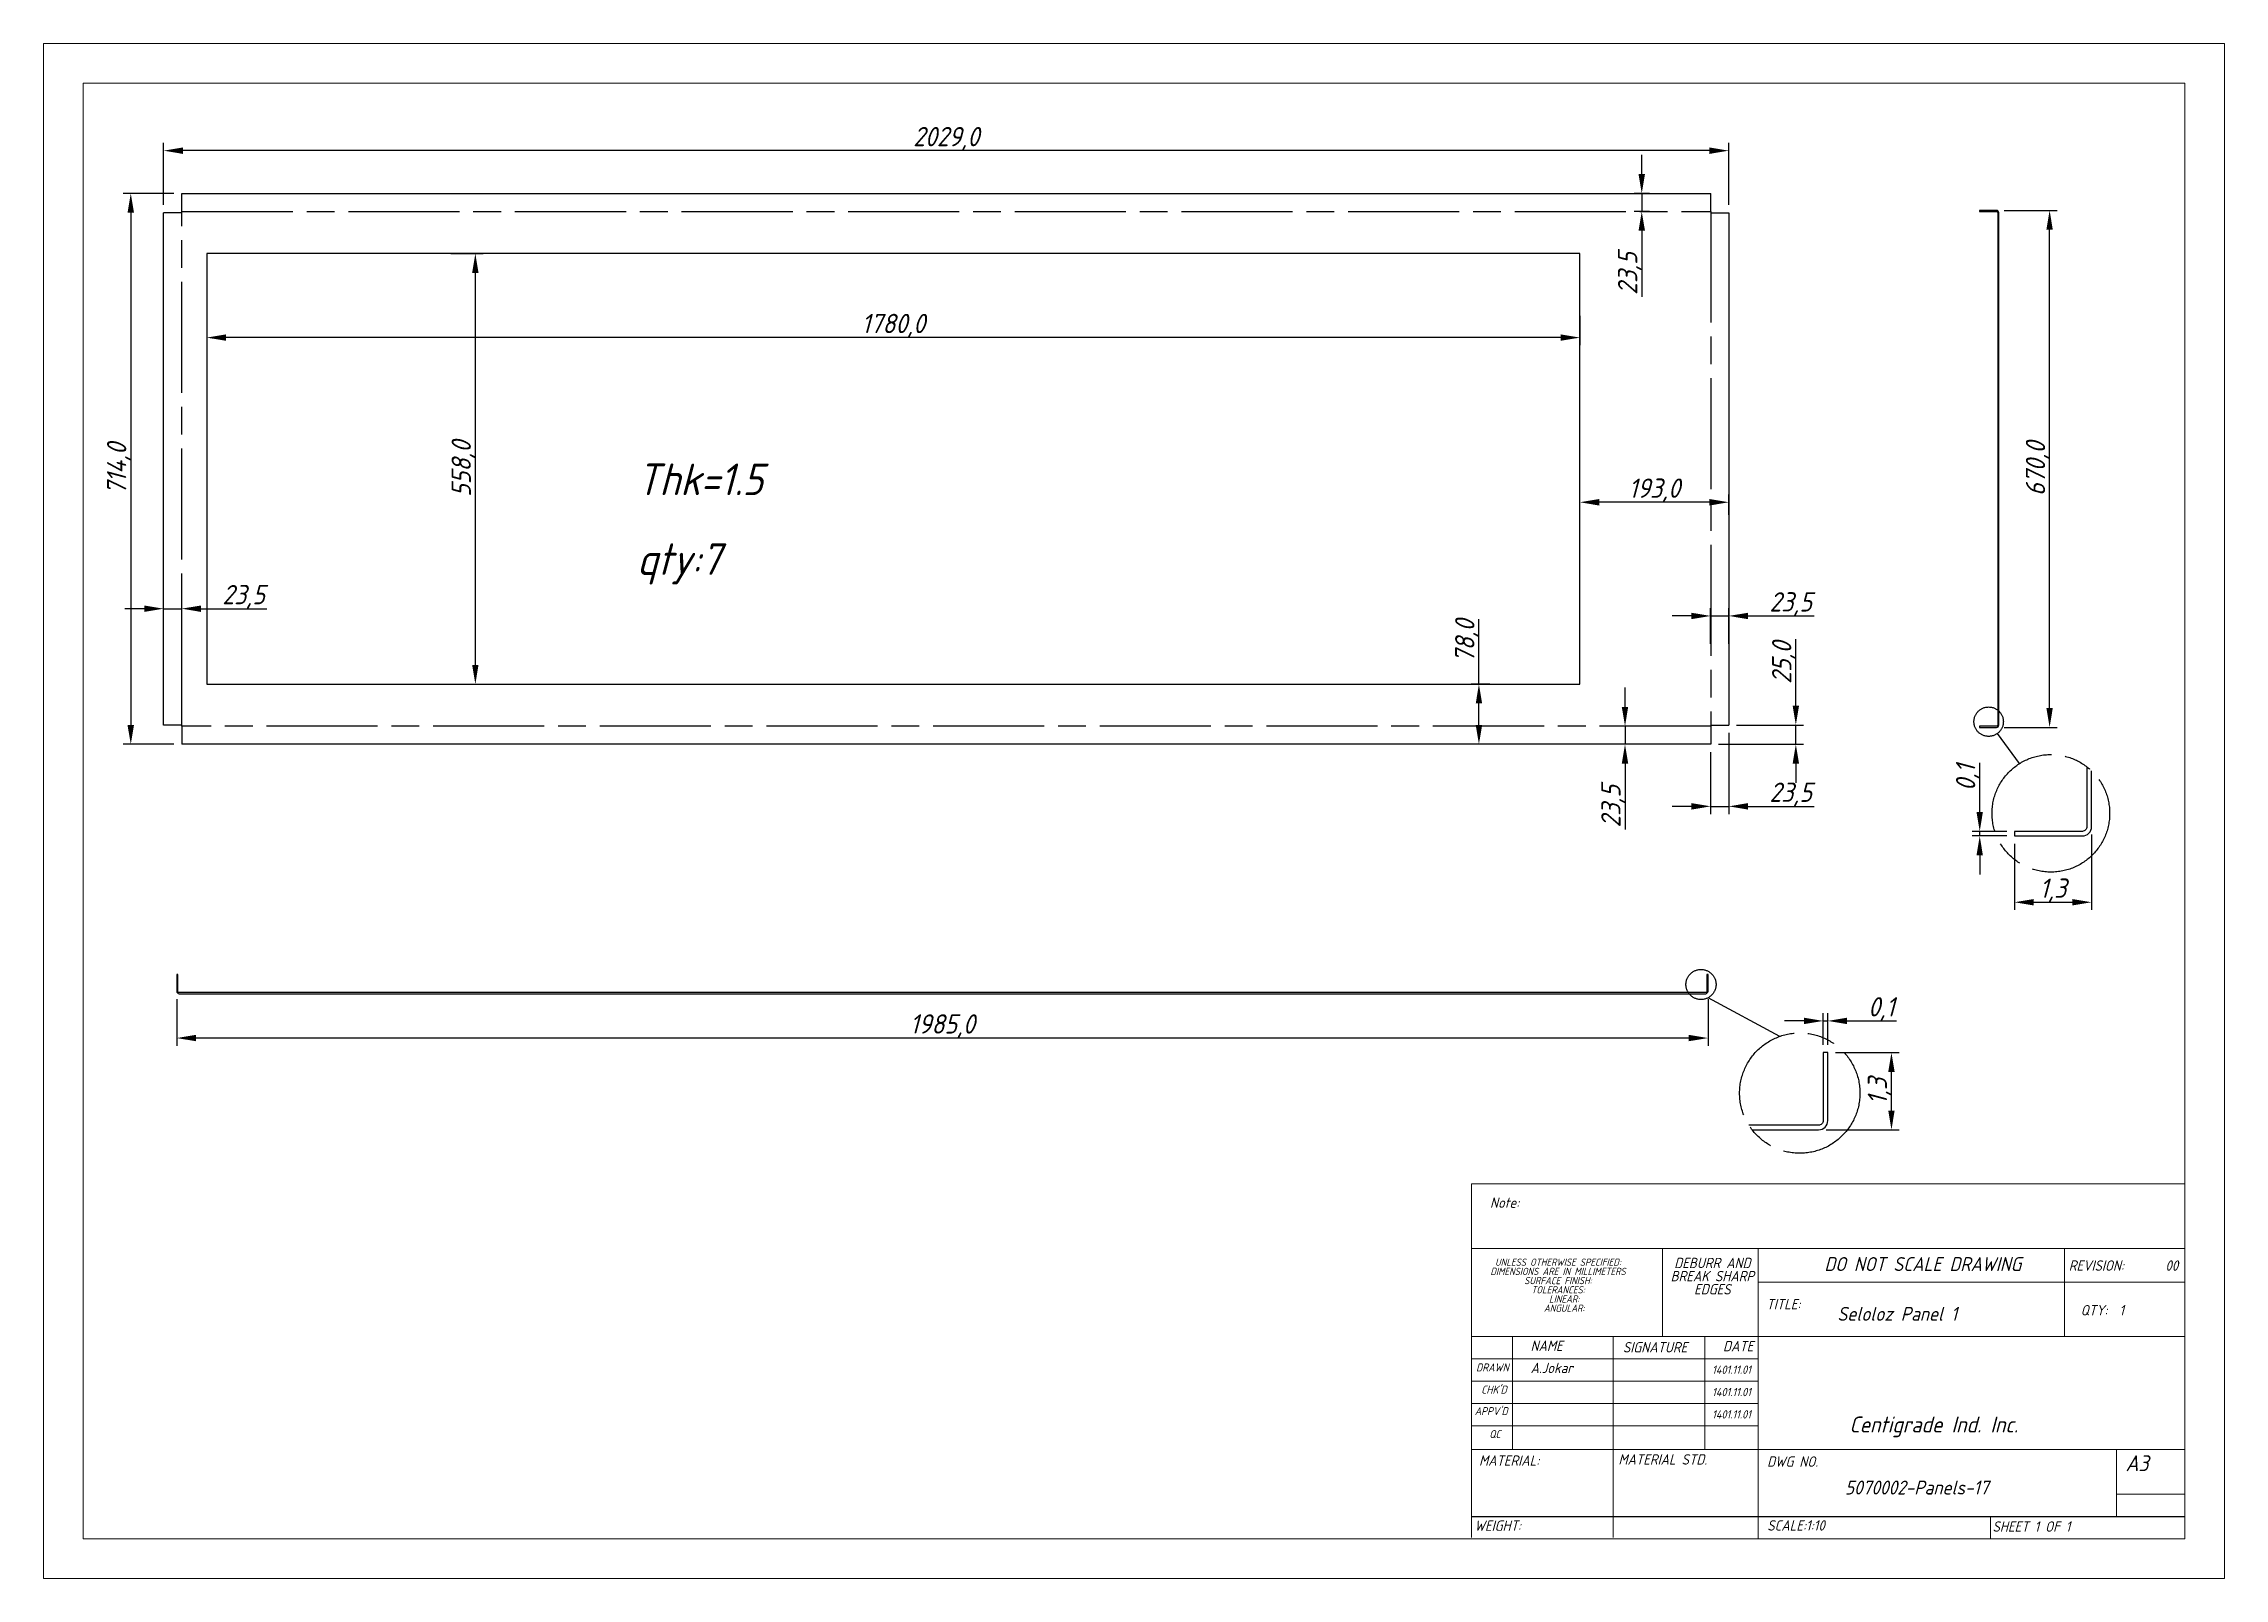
# Model space of a CAD drawing. Header units: inches. Extents: x 18597 to 101525, y -10106 to 51.
# Drawn here: x 18597 to 21424, y -4690 to -2701 of the extents above; entities that cross this region are included whole.
import ezdxf

# ---------------------------------------------------------------- set-up
doc = ezdxf.new("R2010")
doc.units = ezdxf.units.IN
doc.header["$LTSCALE"] = 6
doc.header["$MEASUREMENT"] = 0
doc.linetypes.add('ACAD_ISO08W100', pattern=[36, 24, -3, 6, -3])
doc.linetypes.add('SLD-Solid', pattern=[0])
doc.styles.add('GENISO', font='geniso.shx', dxfattribs={"oblique": 15})
doc.dimstyles.new('Scale', dxfattribs={"dimscale": 10, "dimtxt": 2.5, "dimasz": 2.5, "dimexe": 1, "dimexo": 1, "dimgap": 0.1, "dimtad": 1, "dimdec": 1, "dimzin": 0, "dimtxsty": 'GENISO', "dimcen": 2.5, "dimclrd": 1, "dimclre": 1, "dimclrt": 256, "dimadec": 0, "dimazin": 0, "dimtfac": 1, "dimtdec": 1, "dimtmove": 0, "dimatfit": 3, "dimfxl": 1, "dimtzin": 0, "dimlwd": -1, "dimlwe": -1, "dimarcsym": 0})
doc.dimstyles.new('Scale 4', dxfattribs={"dimscale": 10, "dimtxt": 2.5, "dimasz": 2.5, "dimexe": 1, "dimexo": 1, "dimgap": 0.1, "dimtad": 1, "dimdec": 1, "dimlfac": 0.0125, "dimzin": 0, "dimtxsty": 'GENISO', "dimcen": 2.5, "dimclrd": 1, "dimclre": 1, "dimclrt": 256, "dimadec": 0, "dimazin": 0, "dimtfac": 1, "dimtdec": 1, "dimtmove": 0, "dimatfit": 3, "dimfxl": 1, "dimtzin": 0, "dimlwd": -1, "dimlwe": -1, "dimarcsym": 0})

msp = doc.modelspace()

# ---------------------------------------------------------------- texts
at = {"style": 'GENISO', "oblique": 15}
for s, p in [('Thk=1.5', (19365.99, -3285.88)), ('qty:7', (19365.99, -3389.2))]:
    msp.add_text(s, height=40.989, dxfattribs=at).set_placement(p)
at = {"attachment_point": 5, "style": 'GENISO'}
for s, insert, char_height in [('Note:', (20490.91, -4202.82), 13.43), ('DIMENSIONS ARE IN MILLIMETERS', (20560.13, -4291.9), 9.4012), ('UNLESS OTHERWISE SPECIFIED:', (20560.13, -4279.98), 9.4012), ('BREAK SHARP', (20760.18, -4298.03), 13.4303), ('DEBURR AND', (20760.18, -4281), 13.43), ('DO NOT SCALE DRAWING', (21033.03, -4282.41), 18.0793), ('REVISION:       00', (21293.13, -4284.33), 13.4303), ('SURFACE FINISH:', (20560.13, -4303.82), 9.4012), ('TOLERANCES:', (20560.13, -4315.74), 9.4012), ('LINEAR:', (20568.18, -4327.66), 9.401), ('EDGES', (20760.18, -4315.06), 13.43), ('ANGULAR:', (20568.18, -4339.58), 9.401), ('TITLE:', (20852.35, -4334.3), 13.43), ('Seloloz Panel 1', (20999.89, -4346.89), 18.0793), ('QTY:  1', (21265.73, -4342.22), 13.43), ('NAME', (20545.37, -4388.31), 13.43), ('SIGNATURE', (20685.98, -4390.23), 13.43), ('DATE', (20793.69, -4388.74), 13.43), ('DRAWN', (20475.11, -4416.36), 10.331), ("CHK'D", (20477.13, -4445.12), 10.331), ('A.Jokar', (20551.95, -4417.05), 13.43), ('1401.11.01', (20785.01, -4419.33), 10.744), ("APPV'D", (20473.47, -4473.02), 10.331), ('1401.11.01', (20785.01, -4448.28), 10.744), ('1401.11.01', (20785.01, -4477.23), 10.744), ('Centigrade Ind. Inc.', (21047.16, -4493.44), 20.6621), ('QC', (20478.39, -4502.66), 10.331), ('MATERIAL:', (20496.79, -4537.11), 13.43), ('MATERIAL STD.', (20695.88, -4535.58), 13.4303), ('DWG NO.', (20864.18, -4538.39), 13.43), ('A3', (21310.68, -4540.53), 20.662), ('5070002-Panels-17', (21025.14, -4572.03), 18.0793), ('WEIGHT:', (20482.02, -4621.45), 13.43), ('SCALE:1:10', (20868.63, -4621.14), 13.43), ('SHEET 1 OF 1', (21173.83, -4622.57), 13.4303)]:
    msp.add_mtext(s, dxfattribs=dict(at, insert=insert, char_height=char_height))

# ---------------------------------------------------------------- blocks, each defined once
blk = doc.blocks.new('*D310')
at = {"color": 1, "transparency": 16777216}
for p, q in [((20919.9, -4008.4), (21002.4, -4008.4)), ((20992.4, -4083.4), (20992.4, -4033.4)), ((20907.9, -4108.4), (21002.4, -4108.4))]:
    blk.add_line(p, q, dxfattribs=at)
for points in [[(20988.2, -4033.4), (20996.5, -4033.4), (20992.4, -4008.4)], [(20988.2, -4083.4), (20996.5, -4083.4), (20992.4, -4108.4)]]:
    blk.add_solid(points, dxfattribs=at)
at = {"layer": 'Defpoints', "color": 0, "transparency": 16777216}
for p in [(20909.9, -4008.4), (20992.4, -4008.4), (20897.9, -4108.4)]:
    blk.add_point(p, dxfattribs=at)
at = {"transparency": 16777216, "insert": (20977, -4058.4), "char_height": 25, "attachment_point": 5, "rotation": 90, "style": 'GENISO'}
blk.add_mtext('1,3', dxfattribs=at)
blk = doc.blocks.new('*D311')
at = {"color": 1, "transparency": 16777216}
for p, q in [((21251.8, -3725.6), (21251.8, -3823.5)), ((21151.8, -3737.6), (21151.8, -3823.5)), ((21176.8, -3813.5), (21226.8, -3813.5))]:
    blk.add_line(p, q, dxfattribs=at)
for points in [[(21176.8, -3809.3), (21176.8, -3817.6), (21151.8, -3813.5)], [(21226.8, -3809.3), (21226.8, -3817.6), (21251.8, -3813.5)]]:
    blk.add_solid(points, dxfattribs=at)
at = {"layer": 'Defpoints', "color": 0, "transparency": 16777216}
for p in [(21151.8, -3727.6), (21251.8, -3715.6), (21251.8, -3813.5)]:
    blk.add_point(p, dxfattribs=at)
at = {"transparency": 16777216, "insert": (21201.8, -3798.1), "char_height": 25, "attachment_point": 5, "style": 'GENISO'}
blk.add_mtext('1,3', dxfattribs=at)
blk = doc.blocks.new('*D312')
at = {"color": 1, "transparency": 16777216}
for p, q in [((21106.8, -3696.6), (21106.8, -3632.6)), ((21141.8, -3721.6), (21096.8, -3721.6)), ((21141.8, -3727.6), (21096.8, -3727.6)), ((21106.8, -3727.6), (21106.8, -3721.6)), ((21106.8, -3752.6), (21106.8, -3777.6))]:
    blk.add_line(p, q, dxfattribs=at)
for points in [[(21102.6, -3696.6), (21110.9, -3696.6), (21106.8, -3721.6)], [(21102.6, -3752.6), (21110.9, -3752.6), (21106.8, -3727.6)]]:
    blk.add_solid(points, dxfattribs=at)
at = {"layer": 'Defpoints', "color": 0, "transparency": 16777216}
for p in [(21106.8, -3721.6), (21151.8, -3721.6), (21151.8, -3727.6)]:
    blk.add_point(p, dxfattribs=at)
at = {"transparency": 16777216, "insert": (21091.4, -3652.1), "char_height": 25, "attachment_point": 5, "rotation": 90, "style": 'GENISO'}
blk.add_mtext('0,1', dxfattribs=at)
blk = doc.blocks.new('*D313')
at = {"color": 1, "transparency": 16777216}
for p, q in [((20903.9, -3998.4), (20903.9, -3957.3)), ((20909.9, -3998.4), (20909.9, -3957.3)), ((20878.9, -3967.3), (20853.9, -3967.3)), ((20903.9, -3967.3), (20909.9, -3967.3)), ((20934.9, -3967.3), (20998.8, -3967.3))]:
    blk.add_line(p, q, dxfattribs=at)
for points in [[(20878.9, -3963.1), (20878.9, -3971.4), (20903.9, -3967.3)], [(20934.9, -3963.1), (20934.9, -3971.4), (20909.9, -3967.3)]]:
    blk.add_solid(points, dxfattribs=at)
at = {"layer": 'Defpoints', "color": 0, "transparency": 16777216}
for p in [(20909.9, -3967.3), (20903.9, -4008.4), (20909.9, -4008.4)]:
    blk.add_point(p, dxfattribs=at)
at = {"transparency": 16777216, "insert": (20979.3, -3951.9), "char_height": 25, "attachment_point": 5, "style": 'GENISO'}
blk.add_mtext('0,1', dxfattribs=at)
blk = doc.blocks.new('*D314')
at = {"color": 1, "transparency": 16777216}
for p, q in [((18752.5, -2909.8), (18752.5, -2829.4)), ((20756.5, -2839.4), (18777.5, -2839.4)), ((20781.5, -2909.8), (20781.5, -2829.4))]:
    blk.add_line(p, q, dxfattribs=at)
for points in [[(18777.5, -2835.3), (18777.5, -2843.6), (18752.5, -2839.4)], [(20756.5, -2835.3), (20756.5, -2843.6), (20781.5, -2839.4)]]:
    blk.add_solid(points, dxfattribs=at)
at = {"layer": 'Defpoints', "color": 0, "transparency": 16777216}
for p in [(18752.5, -2839.4), (18752.5, -2919.8), (20781.5, -2919.8)]:
    blk.add_point(p, dxfattribs=at)
at = {"transparency": 16777216, "insert": (19767, -2824.1), "char_height": 25, "attachment_point": 5, "style": 'GENISO'}
blk.add_mtext('2029,0', dxfattribs=at)
blk = doc.blocks.new('*D315')
at = {"color": 1, "transparency": 16777216}
for p, q in [((18766, -2894.8), (18700, -2894.8)), ((18710, -2919.8), (18710, -3583.8)), ((18766, -3608.8), (18700, -3608.8))]:
    blk.add_line(p, q, dxfattribs=at)
for points in [[(18705.8, -2919.8), (18714.2, -2919.8), (18710, -2894.8)], [(18705.8, -3583.8), (18714.2, -3583.8), (18710, -3608.8)]]:
    blk.add_solid(points, dxfattribs=at)
at = {"layer": 'Defpoints', "color": 0, "transparency": 16777216}
for p in [(18776, -2894.8), (18710, -3608.8), (18776, -3608.8)]:
    blk.add_point(p, dxfattribs=at)
at = {"transparency": 16777216, "insert": (18694.6, -3251.8), "char_height": 25, "attachment_point": 5, "rotation": 90, "style": 'GENISO'}
blk.add_mtext('714,0', dxfattribs=at)
blk = doc.blocks.new('*D316')
at = {"color": 1, "transparency": 16777216}
for p, q in [((19125, -2972.8), (19166.7, -2972.8)), ((19156.7, -3505.8), (19156.7, -2997.8)), ((19125, -3530.8), (19166.7, -3530.8))]:
    blk.add_line(p, q, dxfattribs=at)
for points in [[(19152.5, -2997.8), (19160.8, -2997.8), (19156.7, -2972.8)], [(19152.5, -3505.8), (19160.8, -3505.8), (19156.7, -3530.8)]]:
    blk.add_solid(points, dxfattribs=at)
at = {"layer": 'Defpoints', "color": 0, "transparency": 16777216}
for p in [(19115, -2972.8), (19156.7, -2972.8), (19115, -3530.8)]:
    blk.add_point(p, dxfattribs=at)
at = {"transparency": 16777216, "insert": (19141.3, -3251.8), "char_height": 25, "attachment_point": 5, "rotation": 90, "style": 'GENISO'}
blk.add_mtext('558,0', dxfattribs=at)
blk = doc.blocks.new('*D317')
at = {"color": 1, "transparency": 16777216}
for p, q in [((18808.5, -3053.6), (18808.5, -3091.7)), ((20588.5, -3053.6), (20588.5, -3091.7)), ((20563.5, -3081.7), (18833.5, -3081.7))]:
    blk.add_line(p, q, dxfattribs=at)
for points in [[(18833.5, -3077.5), (18833.5, -3085.8), (18808.5, -3081.7)], [(20563.5, -3077.5), (20563.5, -3085.8), (20588.5, -3081.7)]]:
    blk.add_solid(points, dxfattribs=at)
at = {"layer": 'Defpoints', "color": 0, "transparency": 16777216}
for p in [(18808.5, -3043.6), (20588.5, -3043.6), (18808.5, -3081.7)]:
    blk.add_point(p, dxfattribs=at)
at = {"transparency": 16777216, "insert": (19698.5, -3066.3), "char_height": 25, "attachment_point": 5, "style": 'GENISO'}
blk.add_mtext('1780,0', dxfattribs=at)
blk = doc.blocks.new('*D318')
at = {"color": 1, "transparency": 16777216}
for p, q in [((20647, -3560.3), (20647, -3535.3)), ((20675.1, -3585.3), (20637, -3585.3)), ((20647, -3585.3), (20647, -3608.8)), ((20675.1, -3608.8), (20637, -3608.8)), ((20647, -3633.8), (20647, -3719.3))]:
    blk.add_line(p, q, dxfattribs=at)
for points in [[(20642.8, -3560.3), (20651.1, -3560.3), (20647, -3585.3)], [(20642.8, -3633.8), (20651.1, -3633.8), (20647, -3608.8)]]:
    blk.add_solid(points, dxfattribs=at)
at = {"layer": 'Defpoints', "color": 0, "transparency": 16777216}
for p in [(20685.1, -3585.3), (20647, -3608.8), (20685.1, -3608.8)]:
    blk.add_point(p, dxfattribs=at)
at = {"transparency": 16777216, "insert": (20631.6, -3689.1), "char_height": 25, "attachment_point": 5, "rotation": 90, "style": 'GENISO'}
blk.add_mtext('23,5', dxfattribs=at)
blk = doc.blocks.new('*D319')
at = {"color": 1, "transparency": 16777216}
for p, q in [((20733, -3442.4), (20708, -3442.4)), ((20758, -3478.7), (20758, -3432.4)), ((20758, -3442.4), (20781.5, -3442.4)), ((20781.5, -3478.7), (20781.5, -3432.4)), ((20806.5, -3442.4), (20892.1, -3442.4))]:
    blk.add_line(p, q, dxfattribs=at)
for points in [[(20733, -3438.3), (20733, -3446.6), (20758, -3442.4)], [(20806.5, -3438.3), (20806.5, -3446.6), (20781.5, -3442.4)]]:
    blk.add_solid(points, dxfattribs=at)
at = {"layer": 'Defpoints', "color": 0, "transparency": 16777216}
for p in [(20781.5, -3442.4), (20758, -3488.7), (20781.5, -3488.7)]:
    blk.add_point(p, dxfattribs=at)
at = {"transparency": 16777216, "insert": (20861.8, -3427.1), "char_height": 25, "attachment_point": 5, "style": 'GENISO'}
blk.add_mtext('23,5', dxfattribs=at)
blk = doc.blocks.new('*D320')
at = {"color": 1, "transparency": 16777216}
for p, q in [((20457.6, -3530.8), (20457.6, -3446.8)), ((20471.7, -3530.8), (20447.6, -3530.8)), ((20457.6, -3583.8), (20457.6, -3555.8)), ((20480.4, -3608.8), (20447.6, -3608.8))]:
    blk.add_line(p, q, dxfattribs=at)
for points in [[(20453.5, -3555.8), (20461.8, -3555.8), (20457.6, -3530.8)], [(20453.5, -3583.8), (20461.8, -3583.8), (20457.6, -3608.8)]]:
    blk.add_solid(points, dxfattribs=at)
at = {"layer": 'Defpoints', "color": 0, "transparency": 16777216}
for p in [(20457.6, -3530.8), (20481.7, -3530.8), (20490.4, -3608.8)]:
    blk.add_point(p, dxfattribs=at)
at = {"transparency": 16777216, "insert": (20442.2, -3475), "char_height": 25, "attachment_point": 5, "rotation": 90, "style": 'GENISO'}
blk.add_mtext('78,0', dxfattribs=at)
blk = doc.blocks.new('*D321')
at = {"color": 1, "transparency": 16777216}
for p, q in [((20588.5, -3311.5), (20588.5, -3285.1)), ((20756.5, -3295.1), (20613.5, -3295.1)), ((20781.5, -3311.5), (20781.5, -3285.1))]:
    blk.add_line(p, q, dxfattribs=at)
for points in [[(20613.5, -3290.9), (20613.5, -3299.3), (20588.5, -3295.1)], [(20756.5, -3290.9), (20756.5, -3299.3), (20781.5, -3295.1)]]:
    blk.add_solid(points, dxfattribs=at)
at = {"layer": 'Defpoints', "color": 0, "transparency": 16777216}
for p in [(20588.5, -3295.1), (20588.5, -3321.5), (20781.5, -3321.5)]:
    blk.add_point(p, dxfattribs=at)
at = {"transparency": 16777216, "insert": (20685, -3279.7), "char_height": 25, "attachment_point": 5, "style": 'GENISO'}
blk.add_mtext('193,0', dxfattribs=at)
blk = doc.blocks.new('*D322')
at = {"color": 1, "transparency": 16777216}
for p, q in [((20668.7, -2869.8), (20668.7, -2844.8)), ((20678.9, -2894.8), (20658.7, -2894.8)), ((20668.7, -2894.8), (20668.7, -2918.3)), ((20678.9, -2918.3), (20658.7, -2918.3)), ((20668.7, -2943.3), (20668.7, -3028.8))]:
    blk.add_line(p, q, dxfattribs=at)
for points in [[(20664.5, -2869.8), (20672.9, -2869.8), (20668.7, -2894.8)], [(20664.5, -2943.3), (20672.9, -2943.3), (20668.7, -2918.3)]]:
    blk.add_solid(points, dxfattribs=at)
at = {"layer": 'Defpoints', "color": 0, "transparency": 16777216}
for p in [(20688.9, -2894.8), (20668.7, -2918.3), (20688.9, -2918.3)]:
    blk.add_point(p, dxfattribs=at)
at = {"transparency": 16777216, "insert": (20653.3, -2998.6), "char_height": 25, "attachment_point": 5, "rotation": 90, "style": 'GENISO'}
blk.add_mtext('23,5', dxfattribs=at)
blk = doc.blocks.new('*D323')
at = {"color": 1, "transparency": 16777216}
for p, q in [((18727.5, -3433), (18702.5, -3433)), ((18752.5, -3445.1), (18752.5, -3423)), ((18752.5, -3433), (18776, -3433)), ((18776, -3445.1), (18776, -3423)), ((18801, -3433), (18886.6, -3433))]:
    blk.add_line(p, q, dxfattribs=at)
for points in [[(18727.5, -3428.9), (18727.5, -3437.2), (18752.5, -3433)], [(18801, -3428.9), (18801, -3437.2), (18776, -3433)]]:
    blk.add_solid(points, dxfattribs=at)
at = {"layer": 'Defpoints', "color": 0, "transparency": 16777216}
for p in [(18776, -3433), (18752.5, -3455.1), (18776, -3455.1)]:
    blk.add_point(p, dxfattribs=at)
at = {"transparency": 16777216, "insert": (18856.3, -3417.7), "char_height": 25, "attachment_point": 5, "style": 'GENISO'}
blk.add_mtext('23,5', dxfattribs=at)
blk = doc.blocks.new('*D324')
at = {"color": 1, "transparency": 16777216}
for p, q in [((20868.4, -3558.8), (20868.4, -3472.4)), ((20791.5, -3583.8), (20878.4, -3583.8)), ((20868.4, -3608.8), (20868.4, -3583.8)), ((20768, -3608.8), (20878.4, -3608.8)), ((20868.4, -3633.8), (20868.4, -3658.8))]:
    blk.add_line(p, q, dxfattribs=at)
for points in [[(20864.3, -3558.8), (20872.6, -3558.8), (20868.4, -3583.8)], [(20864.3, -3633.8), (20872.6, -3633.8), (20868.4, -3608.8)]]:
    blk.add_solid(points, dxfattribs=at)
at = {"layer": 'Defpoints', "color": 0, "transparency": 16777216}
for p in [(20781.5, -3583.8), (20868.4, -3583.8), (20758, -3608.8)]:
    blk.add_point(p, dxfattribs=at)
at = {"transparency": 16777216, "insert": (20853, -3503.1), "char_height": 25, "attachment_point": 5, "rotation": 90, "style": 'GENISO'}
blk.add_mtext('25,0', dxfattribs=at)
blk = doc.blocks.new('*D325')
at = {"color": 1, "transparency": 16777216}
for p, q in [((20781.5, -3593.8), (20781.5, -3699.2)), ((20758, -3618.8), (20758, -3699.2)), ((20733, -3689.2), (20708, -3689.2)), ((20758, -3689.2), (20781.5, -3689.2)), ((20806.5, -3689.2), (20892.1, -3689.2))]:
    blk.add_line(p, q, dxfattribs=at)
for points in [[(20733, -3685), (20733, -3693.4), (20758, -3689.2)], [(20806.5, -3685), (20806.5, -3693.4), (20781.5, -3689.2)]]:
    blk.add_solid(points, dxfattribs=at)
at = {"layer": 'Defpoints', "color": 0, "transparency": 16777216}
for p in [(20781.5, -3583.8), (20758, -3608.8), (20781.5, -3689.2)]:
    blk.add_point(p, dxfattribs=at)
at = {"transparency": 16777216, "insert": (20861.8, -3673.8), "char_height": 25, "attachment_point": 5, "style": 'GENISO'}
blk.add_mtext('23,5', dxfattribs=at)
blk = doc.blocks.new('*D326')
at = {"color": 1, "transparency": 16777216}
for p, q in [((21138.6, -2916.8), (21207.4, -2916.8)), ((21197.4, -3561.8), (21197.4, -2941.8)), ((21138.6, -3586.8), (21207.4, -3586.8))]:
    blk.add_line(p, q, dxfattribs=at)
for points in [[(21193.2, -2941.8), (21201.5, -2941.8), (21197.4, -2916.8)], [(21193.2, -3561.8), (21201.5, -3561.8), (21197.4, -3586.8)]]:
    blk.add_solid(points, dxfattribs=at)
at = {"layer": 'Defpoints', "color": 0, "transparency": 16777216}
for p in [(21128.6, -2916.8), (21197.4, -2916.8), (21128.6, -3586.8)]:
    blk.add_point(p, dxfattribs=at)
at = {"transparency": 16777216, "insert": (21182, -3251.8), "char_height": 25, "attachment_point": 5, "rotation": 90, "style": 'GENISO'}
blk.add_mtext('670,0', dxfattribs=at)
blk = doc.blocks.new('*D327')
at = {"color": 1, "transparency": 16777216}
for p, q in [((18769.6, -3939), (18769.6, -3999.5)), ((20754.6, -3939), (20754.6, -3999.5)), ((20729.6, -3989.5), (18794.6, -3989.5))]:
    blk.add_line(p, q, dxfattribs=at)
for points in [[(18794.6, -3985.3), (18794.6, -3993.6), (18769.6, -3989.5)], [(20729.6, -3985.3), (20729.6, -3993.6), (20754.6, -3989.5)]]:
    blk.add_solid(points, dxfattribs=at)
at = {"layer": 'Defpoints', "color": 0, "transparency": 16777216}
for p in [(18769.6, -3929), (20754.6, -3929), (18769.6, -3989.5)]:
    blk.add_point(p, dxfattribs=at)
at = {"transparency": 16777216, "insert": (19762.1, -3974.1), "char_height": 25, "attachment_point": 5, "style": 'GENISO'}
blk.add_mtext('1985,0', dxfattribs=at)

# ---------------------------------------------------------------- dimensions: what is measured, and where the dimension line sits
for base, p1, p2, dimstyle, picture, middle in [((18752.54, -2839.44), (20781.54, -2919.81), (18752.54, -2919.81), 'Scale', '*D314', (19767.04, -2824.07)), ((18808.54, -3081.67), (20588.54, -3043.55), (18808.54, -3043.55), 'Scale', '*D317', (19698.54, -3066.3)), ((20588.54, -3295.09), (20781.54, -3321.48), (20588.54, -3321.48), 'Scale', '*D321', (20685.04, -3279.72)), ((18776.04, -3433.04), (18752.54, -3455.14), (18776.04, -3455.14), 'Scale', '*D323', (18856.31, -3417.67)), ((20781.54, -3442.44), (20758.04, -3488.75), (20781.54, -3488.75), 'Scale', '*D319', (20861.81, -3427.06)), ((20781.54, -3689.22), (20758.04, -3608.81), (20781.54, -3583.81), 'Scale', '*D325', (20861.81, -3673.84)), ((21251.84473986, -3813.4562886), (21151.84473986, -3727.5830444), (21251.84473986, -3715.5830444), 'Scale 4', '*D311', (21201.84473986, -3798.0812886)), ((18769.57, -3989.46), (20754.57, -3928.97), (18769.57, -3928.97), 'Scale', '*D327', (19762.07, -3974.1)), ((20909.86, -3967.25), (20903.86, -4008.42), (20909.86, -4008.42), 'Scale 4', '*D313', (20979.35, -3951.88))]:
    dim = msp.add_linear_dim(base=base, p1=p1, p2=p2, dimstyle=dimstyle)
    dim.commit()
    dim.dimension.update_dxf_attribs({"geometry": picture, "text_midpoint": middle})
for base, p1, p2, dimstyle, picture, middle in [((20668.71, -2918.31), (20688.92, -2894.81), (20688.92, -2918.31), 'Scale', '*D322', (20653.33, -2998.58)), ((18710.01, -3608.81), (18776.04, -2894.81), (18776.04, -3608.81), 'Scale', '*D315', (18694.64, -3251.81)), ((21197.38, -2916.81), (21128.58, -3586.81), (21128.58, -2916.81), 'Scale', '*D326', (21182.01, -3251.81)), ((19156.65, -2972.81), (19115.01, -3530.81), (19115.01, -2972.81), 'Scale', '*D316', (19141.28, -3251.81)), ((20868.42, -3583.81), (20758.04, -3608.81), (20781.54, -3583.81), 'Scale', '*D324', (20853.04, -3503.08)), ((20646.95, -3608.81), (20685.14, -3585.31), (20685.14, -3608.81), 'Scale', '*D318', (20631.57, -3689.08)), ((21106.76, -3721.58), (21151.84, -3727.58), (21151.84, -3721.58), 'Scale 4', '*D312', (21091.39, -3652.1)), ((20992.37360578, -4008.41507951), (20897.86425149, -4108.41507951), (20909.86425149, -4008.41507951), 'Scale 4', '*D310', (20976.99860578, -4058.41507951))]:
    dim = msp.add_linear_dim(base=base, p1=p1, p2=p2, angle=90, dimstyle=dimstyle)
    dim.commit()
    dim.dimension.update_dxf_attribs({"geometry": picture, "text_midpoint": middle})
dim = msp.add_linear_dim(base=(20457.62, -3530.81), p1=(20490.35, -3608.81), p2=(20481.74, -3530.81), angle=90, dimstyle='Scale')
dim.commit()
dim.dimension.update_dxf_attribs({"geometry": '*D320', "text_midpoint": (20457.62, -3475.04), "dimtype": 160})

# ---------------------------------------------------------------- linework, layer by layer
for p, q in [((18776.04, -2918.31), (18776.04, -2894.81)), ((20758.04, -2918.31), (20758.04, -2894.81)), ((18776.04, -2919.81), (18752.54, -2919.81)), ((20758.04, -2919.81), (20781.54, -2919.81)), ((18776.04, -3583.81), (18752.54, -3583.81)), ((18776.04, -3585.31), (18776.04, -3608.81)), ((20758.04, -3583.81), (20781.54, -3583.81)), ((20758.04, -3585.31), (20758.04, -3608.81)), ((20447.81, -4609.71), (21372.86, -4609.71))]:
    msp.add_line(p, q)
at = {"linetype": 'ACAD_ISO08W100'}
for p, q in [((21158.36, -3633.77), (21129.67, -3594.82)), ((20847.55, -3987.34), (20754.69, -3937.25))]:
    msp.add_line(p, q, dxfattribs=at)
at = {"color": 7, "linetype": 'SLD-Solid', "lineweight": 0}
for p, q in [((20447.81, -4178.2), (21372.86, -4178.2)), ((20447.81, -4178.2), (20447.81, -4262.3)), ((20447.81, -4262.3), (21372.86, -4262.3)), ((20447.81, -4262.3), (20447.81, -4636.96)), ((20695.76, -4262.3), (20695.76, -4376.4)), ((20819.74, -4262.3), (20819.74, -4638.66)), ((21216.8, -4376.4), (21216.8, -4262.3)), ((21372.86, -4305.73), (20819.74, -4305.73)), ((21372.86, -4376.4), (20447.81, -4376.4)), ((20500.94, -4376.4), (20500.94, -4522.86)), ((20631.67, -4376.4), (20631.67, -4636.96)), ((20750.25, -4376.4), (20750.25, -4522.86)), ((20819.74, -4636.96), (20819.74, -4376.4)), ((20819.74, -4405.35), (20447.81, -4405.35)), ((20819.74, -4434.3), (20447.81, -4434.3)), ((20819.74, -4463.25), (20447.81, -4463.25)), ((20819.74, -4492.2), (20447.81, -4492.2)), ((20518.65, -4522.86), (20447.81, -4522.86)), ((20518.65, -4522.86), (21372.86, -4522.86)), ((21284.31, -4609.71), (21284.31, -4522.86)), ((21372.86, -4580.76), (21284.31, -4580.76)), ((21120.82, -4638.66), (21120.82, -4609.71))]:
    msp.add_line(p, q, dxfattribs=at)
for points in [[(18597.03, -2700.69), (21423.95, -2700.69), (21423.95, -4689.75), (18597.03, -4689.75)], [(18648.12, -2751.78), (21372.86, -2751.78), (21372.86, -4638.66), (18648.12, -4638.66)]]:
    msp.add_lwpolyline(points, close=True, dxfattribs=at)
for points in [[(18776.04, -2894.81), (20758.04, -2894.81)], [(18752.54, -3583.81), (18752.54, -2919.81)], [(20781.54, -2919.81), (20781.54, -3583.81)], [(20758.04, -3608.81), (18776.04, -3608.81)]]:
    msp.add_lwpolyline(points)
at = {"linetype": 'ACAD_ISO08W100'}
msp.add_lwpolyline([(18776.04, -3585.31), (18776.04, -2918.31), (20758.04, -2918.31), (20758.04, -3585.31)], close=True, dxfattribs=at)
for points in [[(21106.58, -3586.81), (21128.58, -3586.81, 0.4142136), (21131.58, -3583.81), (21131.58, -2919.81, 0.4142136), (21128.58, -2916.81), (21106.58, -2916.81), (21106.58, -2918.31), (21128.58, -2918.31, -0.4142136), (21130.08, -2919.81), (21130.08, -3583.81, -0.4142136), (21128.58, -3585.31), (21106.58, -3585.31)], [(18769.57, -3906.97), (18769.57, -3928.97, 0.4142136), (18772.57, -3931.97), (20751.57, -3931.97, 0.4142136), (20754.57, -3928.97), (20754.57, -3906.97), (20753.07, -3906.97), (20753.07, -3928.97, -0.4142136), (20751.57, -3930.47), (18772.57, -3930.47, -0.4142136), (18771.07, -3928.97), (18771.07, -3906.97)]]:
    msp.add_lwpolyline(points, format="xyb", close=True)
msp.add_lwpolyline([(20588.54, -3530.81), (20588.54, -2972.81), (18808.54, -2972.81), (18808.54, -3530.81)], close=True)
for points in [[(21245.84, -3638.11), (21245.84, -3715.58, -0.4142136), (21239.84, -3721.58), (21151.84, -3721.58), (21151.84, -3727.58), (21239.84, -3727.58, 0.4142136), (21251.84, -3715.58), (21251.84, -3643.3)], [(20811.77, -4108.42), (20897.86, -4108.42, 0.4142136), (20909.86, -4096.42), (20909.86, -4008.42), (20903.86, -4008.42), (20903.86, -4096.42, -0.4142136), (20897.86, -4102.42), (20807.58, -4102.42)]]:
    msp.add_lwpolyline(points, format="xyb")
for centre, radius in [((21118.37, -3579.48), 19.05), ((21199.02, -3698.23), 76.21), ((20745.48, -3920.07), 19.49), ((20873.53, -4060.84), 77.96)]:
    msp.add_circle(centre, radius, dxfattribs=at)

msp.set_redraw_order([(e.dxf.handle, doc.entitydb.next_handle()) for e in msp.query("TEXT MTEXT ATTDEF DIMENSION ARC_DIMENSION")])  # texts and dimensions are drawn at this point

doc.saveas('drawing.dxf')
